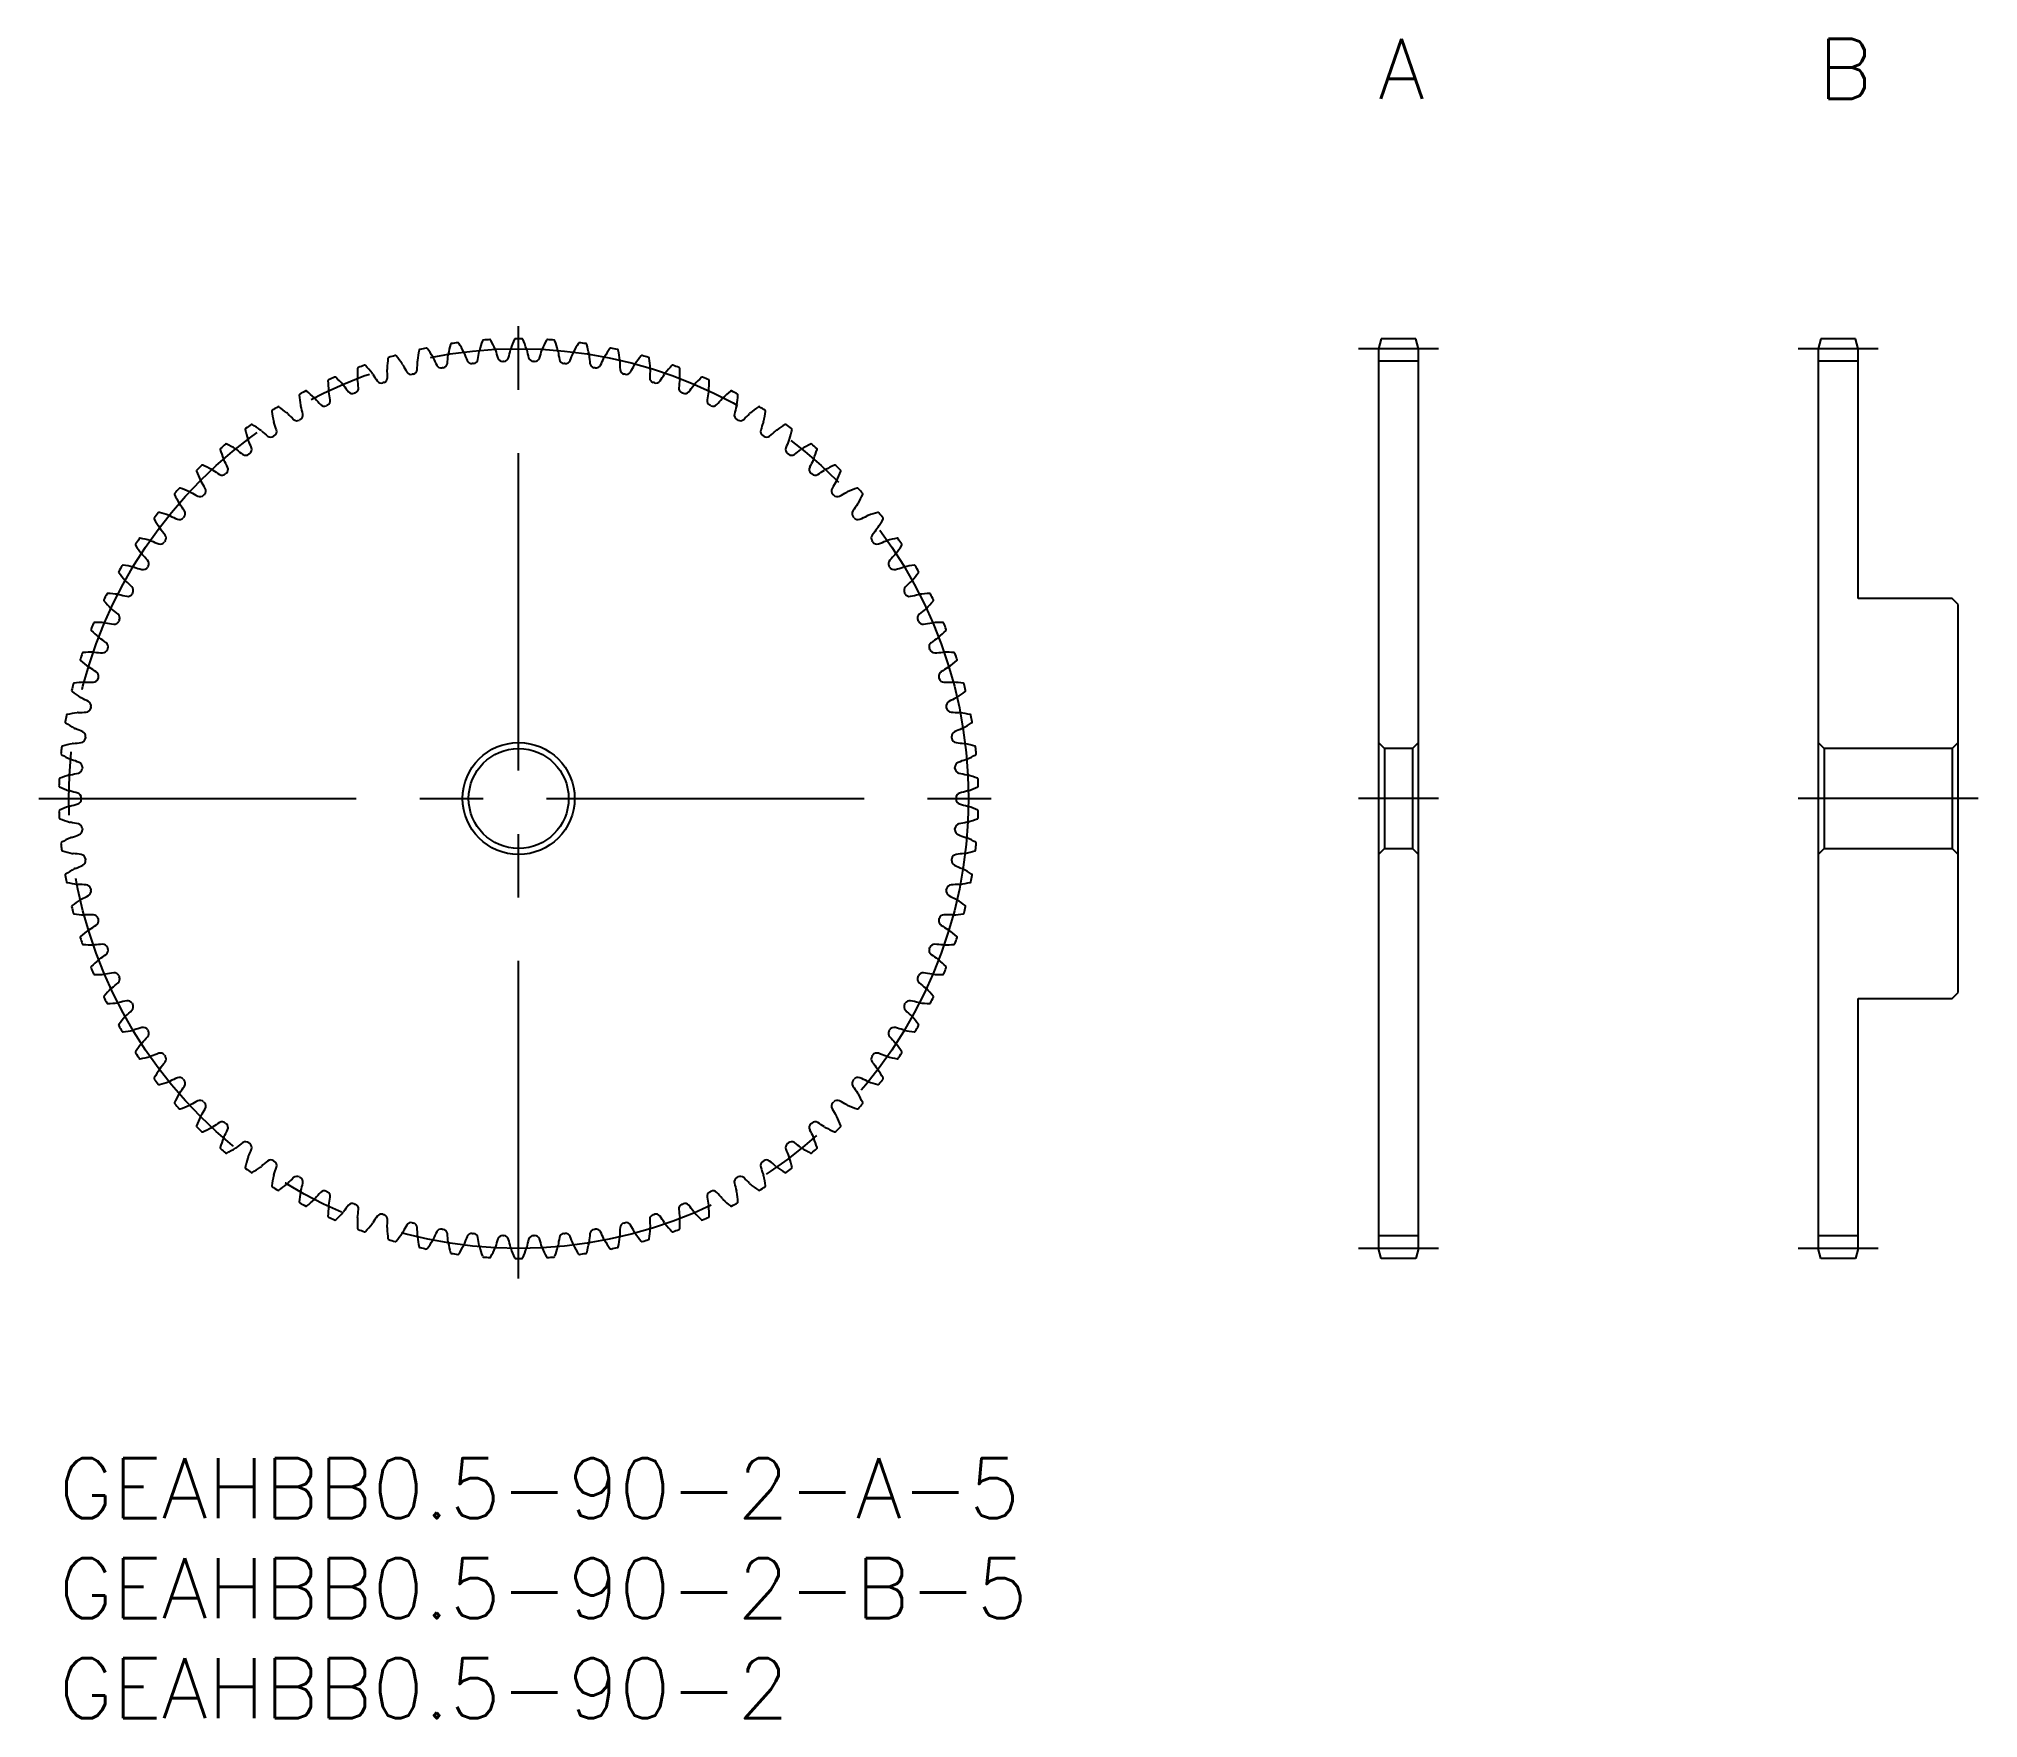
# Model space of a CAD drawing. Extents: x -1 to 96, y -13 to 71.
import ezdxf

# ---------------------------------------------------------------- set-up
doc = ezdxf.new("R2010")
doc.units = 0
doc.header["$LTSCALE"] = 0.5
doc.linetypes.add('CENTER', pattern=[50.8, 31.75, -6.35, 6.35, -6.35])
for name, color, linetype in [('MSM_CENTER', 1, 'CENTER'), ('MSM_CONTINUOUS', 7, 'CONTINUOUS'), ('MSM_PART_NUMBER', 7, 'CONTINUOUS')]:
    doc.layers.add(name, color=color, linetype=linetype)
doc.styles.get("Standard").update_dxf_attribs({"font": 'txt.shx', "height": 3, "bigfont": 'bigfont.shx'})

# ---------------------------------------------------------------- blocks, each defined once
blk = doc.blocks.new('*U2')
at = {"layer": 'MSM_PART_NUMBER'}
blk.add_text('GEAHBB0.5-90-2-A-5', height=3, dxfattribs=at).set_placement((0, -3))
blk = doc.blocks.new('*U3')
at = {"layer": 'MSM_PART_NUMBER'}
blk.add_text('GEAHBB0.5-90-2-B-5', height=3, dxfattribs=at).set_placement((0, -8))
blk = doc.blocks.new('*U4')
at = {"layer": 'MSM_PART_NUMBER'}
blk.add_text('GEAHBB0.5-90-2', height=3, dxfattribs=at).set_placement((0, -13))
blk = doc.blocks.new('*U5')
at = {"layer": 'MSM_PART_NUMBER'}
blk.add_text('A', height=3, dxfattribs=at).set_placement((66, 68))
blk = doc.blocks.new('*U6')
at = {"layer": 'MSM_PART_NUMBER'}
blk.add_text('B', height=3, dxfattribs=at).set_placement((88, 68))

msp = doc.modelspace()

# ---------------------------------------------------------------- linework, layer by layer
at = {"layer": 'MSM_CENTER'}
for p, q in [((23, 9), (23, 57)), ((69, 55.5), (65, 55.5)), ((91, 55.5), (87, 55.5)), ((-1, 33), (47, 33)), ((69, 33), (65, 33)), ((96, 33), (87, 33)), ((69, 10.5), (65, 10.5)), ((91, 10.5), (87, 10.5))]:
    msp.add_line(p, q, dxfattribs=at)
msp.add_circle((23, 33), 22.5, dxfattribs=at)
at = {"layer": 'MSM_CONTINUOUS'}
for p, q in [((66.134, 56), (66, 55.5)), ((66, 55.5), (66, 10.5)), ((67.866, 56), (66.134, 56)), ((68, 55.5), (67.866, 56)), ((68, 10.5), (68, 55.5)), ((88.134, 56), (88, 55.5)), ((88, 55.5), (88, 10.5)), ((89.866, 56), (88.134, 56)), ((90, 55.5), (89.866, 56)), ((90, 43), (90, 55.5)), ((68, 54.875), (66, 54.875)), ((90, 54.875), (88, 54.875)), ((94.7, 43), (90, 43)), ((95, 42.7), (94.7, 43)), ((95, 23.3), (95, 42.7)), ((66, 35.8), (66.3, 35.5)), ((66.3, 35.5), (66.3, 30.5)), ((67.7, 35.5), (66.3, 35.5)), ((67.7, 35.5), (68, 35.8)), ((67.7, 35.5), (67.7, 30.5)), ((88, 35.8), (88.3, 35.5)), ((88.3, 35.5), (88.3, 30.5)), ((94.7, 35.5), (88.3, 35.5)), ((94.7, 35.5), (95, 35.8)), ((94.7, 35.5), (94.7, 30.5)), ((66.3, 30.5), (66, 30.2)), ((66.3, 30.5), (67.7, 30.5)), ((68, 30.2), (67.7, 30.5)), ((88.3, 30.5), (88, 30.2)), ((88.3, 30.5), (94.7, 30.5)), ((95, 30.2), (94.7, 30.5)), ((94.7, 23), (95, 23.3)), ((90, 10.5), (90, 23)), ((90, 23), (94.7, 23)), ((68, 11.125), (66, 11.125)), ((90, 11.125), (88, 11.125)), ((66.134, 10), (66, 10.5)), ((67.866, 10), (66.134, 10)), ((68, 10.5), (67.866, 10)), ((88.134, 10), (88, 10.5)), ((89.866, 10), (88.134, 10)), ((90, 10.5), (89.866, 10))]:
    msp.add_line(p, q, dxfattribs=at)
for radius in [2.8, 2.5]:
    msp.add_circle((23, 33), radius, dxfattribs=at)
for centre, radius, start, end in [((25.383, 54.009), 7.5, 169.13661, 173), ((18.066, 55.413), 0.05, 102.41436, 169.13661), ((23, 33), 23, 101.58564, 102.41436), ((18.391, 55.482), 0.05, 34.86339, 101.58564), ((12.278, 51.224), 7.5, 31, 34.86339), ((26.842, 53.792), 7.5, 165.13661, 169), ((19.642, 55.703), 0.05, 98.41475, 165.13661), ((23, 33), 23, 97.58564, 98.41436), ((19.97, 55.749), 0.05, 30.86339, 97.58564), ((13.575, 51.927), 7.5, 27, 30.86339), ((19.888, 55.144), 0.415, 19.57639, 27.00042), ((14.166, 56.274), 6.923, 349.05104, 352.42402), ((21.44, 55.307), 0.415, 164.99958, 172.42361), ((28.283, 53.473), 7.5, 161.13661, 165), ((21.234, 55.882), 0.05, 94.41436, 161.13661), ((23, 33), 23, 93.58564, 94.41436), ((21.565, 55.905), 0.05, 26.86339, 93.58564), ((14.919, 52.539), 7.5, 23, 26.86339), ((21.44, 55.307), 0.415, 15.57639, 23.00042), ((28.509, 57.277), 6.923, 195.57598, 198.94896), ((15.811, 56.834), 6.923, 345.05104, 348.42402), ((23, 55.361), 0.415, 160.99958, 168.42361), ((29.699, 53.055), 7.5, 157.13661, 161), ((22.834, 55.949), 0.05, 90.41436, 157.13661), ((23, 33), 23, 89.58564, 90.41436), ((23.166, 55.949), 0.05, 22.86339, 89.58563), ((16.301, 53.055), 7.5, 19, 22.86339), ((23, 55.361), 0.415, 11.57639, 19.00042), ((30.189, 56.834), 6.923, 191.57598, 194.94896), ((17.491, 57.277), 6.923, 341.05104, 344.42402), ((24.56, 55.307), 0.415, 156.99958, 164.42361), ((31.081, 52.539), 7.5, 153.13661, 157), ((24.435, 55.905), 0.05, 86.41475, 153.13661), ((23, 33), 23, 85.58564, 86.41436), ((24.766, 55.882), 0.05, 18.86339, 85.58564), ((17.717, 53.473), 7.5, 15, 18.86339), ((24.56, 55.307), 0.415, 7.57639, 15.00042), ((31.834, 56.274), 6.923, 187.57598, 190.94896), ((26.112, 55.144), 0.415, 152.99958, 160.42361), ((32.425, 51.927), 7.5, 149.13661, 153), ((26.03, 55.749), 0.05, 82.41475, 149.13661), ((23, 33), 23, 81.58564, 82.41436), ((26.358, 55.703), 0.05, 14.86339, 81.58564), ((19.158, 53.792), 7.5, 11, 14.86339), ((33.722, 51.224), 7.5, 145.13661, 149), ((27.609, 55.482), 0.05, 78.41436, 145.13661), ((23, 33), 23, 77.58564, 78.41436), ((27.934, 55.413), 0.05, 10.86339, 77.58564), ((20.617, 54.009), 7.5, 7, 10.86339), ((22.436, 54.136), 7.5, 177.13661, 181), ((14.995, 54.509), 0.05, 110.41436, 177.13662), ((23, 33), 23, 109.58564, 110.41436), ((15.307, 54.622), 0.05, 42.86339, 109.58564), ((9.846, 49.554), 7.5, 39, 42.86339), ((16.836, 54.495), 0.415, 176.99958, 184.42361), ((23.911, 54.124), 7.5, 173.13661, 177), ((9.52, 53.929), 6.923, 1.05104, 4.42402), ((16.515, 55.015), 0.05, 106.41436, 173.13661), ((23, 33), 23, 105.58564, 106.41436), ((16.834, 55.106), 0.05, 38.86339, 105.58564), ((11.033, 50.432), 7.5, 35, 38.86339), ((16.836, 54.495), 0.415, 27.57639, 35.00042), ((23.341, 57.892), 6.923, 207.57598, 210.94896), ((17.618, 54.46), 0.25, 210.94896, 284.07843), ((17.677, 54.475), 0.25, 283.92156, 357.05104), ((11.013, 54.818), 6.923, 357.05104, 0.42402), ((18.351, 54.873), 0.415, 172.99958, 180.42361), ((18.351, 54.873), 0.415, 23.57639, 31.00042), ((25.077, 57.808), 6.923, 203.57598, 206.94896), ((19.128, 54.784), 0.25, 206.94896, 280.07843), ((23, 33), 21.875, 99.92157, 100.07843), ((19.188, 54.794), 0.25, 279.92156, 353.05104), ((12.564, 55.601), 6.923, 353.05104, 356.42402), ((19.888, 55.144), 0.415, 168.99958, 176.42361), ((26.802, 57.603), 6.923, 199.57598, 202.94896), ((20.657, 55.001), 0.25, 202.94896, 276.07843), ((23, 33), 21.875, 95.92157, 96.07843), ((20.717, 55.007), 0.25, 275.92157, 349.05107), ((22.198, 55.11), 0.25, 198.94895, 272.07843), ((23, 33), 21.875, 91.92157, 92.07843), ((22.258, 55.113), 0.25, 271.92157, 345.05104), ((23.742, 55.113), 0.25, 194.94896, 268.07843), ((23, 33), 21.875, 87.92157, 88.07843), ((23.802, 55.11), 0.25, 267.92163, 341.05104), ((25.283, 55.007), 0.25, 190.94896, 264.07834), ((23, 33), 21.875, 83.92157, 84.07843), ((25.343, 55.001), 0.25, 263.92163, 337.05104), ((19.198, 57.603), 6.923, 337.05104, 340.42402), ((26.112, 55.144), 0.415, 3.57639, 11.00042), ((33.436, 55.601), 6.923, 183.57598, 186.94896), ((26.812, 54.794), 0.25, 186.94896, 260.07843), ((23, 33), 21.875, 79.92157, 80.07843), ((26.872, 54.784), 0.25, 259.92163, 333.05104), ((20.923, 57.808), 6.923, 333.05104, 336.42402), ((27.649, 54.873), 0.415, 148.99958, 156.42361), ((27.649, 54.873), 0.415, 359.57639, 7.00042), ((34.987, 54.818), 6.923, 179.57598, 182.94896), ((28.323, 54.475), 0.25, 182.94896, 256.07843), ((28.382, 54.46), 0.25, 255.92163, 329.05104), ((22.659, 57.892), 6.923, 329.05104, 332.42402), ((29.164, 54.495), 0.415, 144.99958, 152.42361), ((34.967, 50.432), 7.5, 141.13661, 145), ((29.166, 55.106), 0.05, 74.41475, 141.13661), ((23, 33), 23, 73.58564, 74.41436), ((29.485, 55.015), 0.05, 6.86339, 73.58564), ((22.089, 54.124), 7.5, 3, 6.86339), ((36.48, 53.929), 6.923, 175.57598, 178.94896), ((29.164, 54.495), 0.415, 355.57639, 3.00042), ((36.154, 49.554), 7.5, 137.13661, 141), ((30.693, 54.622), 0.05, 70.41436, 137.13661), ((23, 33), 23, 69.58564, 70.41436), ((31.005, 54.509), 0.05, 2.86339, 69.58564), ((23.564, 54.136), 7.5, 359, 2.86339), ((23, 33), 23, 117.58564, 118.41436), ((12.372, 53.341), 0.05, 50.86339, 117.58564), ((7.67, 47.562), 7.5, 47, 50.86339), ((13.514, 53.898), 0.05, 114.41436, 181.13661), ((20.963, 54.046), 7.5, 181.13661, 185), ((13.905, 53.428), 0.415, 184.99958, 192.42361), ((23, 33), 23, 113.58564, 114.41436), ((13.817, 54.033), 0.05, 46.86339, 113.58564), ((8.723, 48.596), 7.5, 43, 46.86339), ((13.905, 53.428), 0.415, 35.57639, 43.00042), ((19.873, 57.697), 6.923, 215.57598, 218.94896), ((14.74, 53.525), 0.25, 291.92156, 5.05104), ((15.352, 54.013), 0.415, 180.99958, 188.42361), ((8.093, 52.938), 6.923, 5.05104, 8.42402), ((15.352, 54.013), 0.415, 31.57639, 39.00042), ((21.604, 57.855), 6.923, 211.57598, 214.94896), ((16.134, 54.033), 0.25, 214.94895, 288.07843), ((23, 33), 21.875, 107.92157, 108.07843), ((16.192, 54.051), 0.25, 287.92156, 1.05104), ((23, 33), 21.875, 103.92157, 104.07843), ((23, 33), 21.875, 75.92157, 76.07843), ((29.808, 54.051), 0.25, 178.94896, 252.07843), ((23, 33), 21.875, 71.92157, 72.07843), ((29.866, 54.033), 0.25, 251.92163, 325.05104), ((24.396, 57.855), 6.923, 325.05104, 328.42402), ((30.648, 54.013), 0.415, 140.99958, 148.42361), ((31.26, 53.525), 0.25, 174.94896, 248.07843), ((37.907, 52.938), 6.923, 171.57598, 174.94896), ((30.648, 54.013), 0.415, 351.57639, 359.00042), ((26.127, 57.697), 6.923, 321.05104, 324.42402), ((32.095, 53.428), 0.415, 136.99958, 144.42361), ((37.277, 48.596), 7.5, 133.13661, 137), ((32.183, 54.033), 0.05, 66.41436, 133.13661), ((23, 33), 23, 65.58564, 66.41436), ((32.095, 53.428), 0.415, 347.57639, 355.00042), ((32.486, 53.898), 0.05, 358.86339, 65.58564), ((25.037, 54.046), 7.5, 355, 358.86339), ((38.33, 47.562), 7.5, 129.13661, 133), ((33.628, 53.341), 0.05, 62.41436, 129.13661), ((23, 33), 23, 61.58564, 62.41436), ((10.698, 52.374), 0.05, 122.41436, 189.13661), ((23, 33), 23, 121.58564, 122.41436), ((10.979, 52.55), 0.05, 54.86339, 121.58564), ((6.692, 46.458), 7.5, 51, 54.86339), ((12.079, 53.185), 0.05, 118.41436, 185.13661), ((19.499, 53.852), 7.5, 185.13661, 189), ((12.502, 52.744), 0.415, 188.99958, 196.42361), ((5.463, 50.669), 6.923, 13.05104, 16.42402), ((12.502, 52.744), 0.415, 39.57639, 47.00042), ((18.158, 57.419), 6.923, 219.57598, 222.94896), ((13.274, 52.873), 0.25, 222.94896, 296.07843), ((23, 33), 21.875, 115.92157, 116.07843), ((13.328, 52.899), 0.25, 295.92159, 9.05104), ((6.738, 51.849), 6.923, 9.05104, 12.42402), ((14.684, 53.503), 0.25, 218.94896, 292.07843), ((23, 33), 21.875, 111.92157, 112.07843), ((23, 33), 21.875, 67.92157, 68.07843), ((31.316, 53.503), 0.25, 247.92163, 321.05104), ((32.672, 52.899), 0.25, 170.94896, 244.07843), ((39.262, 51.849), 6.923, 167.57598, 170.94896), ((23, 33), 21.875, 63.92157, 64.07843), ((32.726, 52.873), 0.25, 243.92162, 317.05104), ((27.842, 57.419), 6.923, 317.05104, 320.42402), ((33.498, 52.744), 0.415, 132.99958, 140.42361), ((40.537, 50.669), 6.923, 163.57598, 166.94896), ((33.498, 52.744), 0.415, 343.57639, 351.00042), ((26.501, 53.852), 7.5, 351, 354.86339), ((33.921, 53.185), 0.05, 354.86339, 61.58564), ((39.308, 46.458), 7.5, 125.13661, 129), ((35.021, 52.55), 0.05, 58.41436, 125.13661), ((23, 33), 23, 57.58564, 58.41436), ((35.302, 52.374), 0.05, 350.86339, 57.58564), ((9.376, 51.469), 0.05, 126.41436, 193.13661), ((16.631, 53.162), 7.5, 193.13661, 197), ((23, 33), 23, 125.58564, 126.41436), ((9.645, 51.664), 0.05, 58.86339, 125.58564), ((5.793, 45.287), 7.5, 55, 58.86339), ((9.856, 51.091), 0.415, 47.57639, 55.00042), ((18.053, 53.557), 7.5, 189.13661, 193), ((11.15, 51.964), 0.415, 192.99958, 200.42361), ((4.273, 49.403), 6.923, 17.05104, 20.42402), ((10.653, 51.359), 0.25, 303.92155, 17.05104), ((11.15, 51.964), 0.415, 43.57639, 51.00042), ((16.467, 57.022), 6.923, 223.57598, 226.94896), ((11.911, 52.146), 0.25, 226.94896, 300.07843), ((23, 33), 21.875, 119.92157, 120.07843), ((11.964, 52.176), 0.25, 299.92158, 13.05104), ((34.036, 52.176), 0.25, 166.94896, 240.07843), ((23, 33), 21.875, 59.92157, 60.07843), ((34.089, 52.146), 0.25, 239.92162, 313.05104), ((29.533, 57.022), 6.923, 313.05104, 316.42402), ((34.85, 51.964), 0.415, 128.99958, 136.42361), ((35.347, 51.359), 0.25, 162.94896, 236.07843), ((41.727, 49.403), 6.923, 159.57598, 162.94896), ((34.85, 51.964), 0.415, 339.57639, 347.00042), ((27.947, 53.557), 7.5, 347, 350.86339), ((36.144, 51.091), 0.415, 124.99958, 132.42361), ((40.207, 45.287), 7.5, 121.13661, 125), ((36.355, 51.664), 0.05, 54.41436, 121.13661), ((23, 33), 23, 53.58564, 54.41436), ((29.369, 53.162), 7.5, 343, 346.86339), ((36.624, 51.469), 0.05, 346.86339, 53.58564), ((8.121, 50.474), 0.05, 130.41397, 197.13661), ((15.241, 52.669), 7.5, 197.13661, 201), ((23, 33), 23, 129.58564, 130.41436), ((8.376, 50.687), 0.05, 62.86339, 129.58564), ((4.978, 44.057), 7.5, 59, 62.86339), ((8.626, 50.13), 0.415, 51.57639, 59.00042), ((13.187, 55.879), 6.923, 231.57598, 234.94896), ((9.856, 51.091), 0.415, 196.99958, 204.42361), ((3.175, 48.056), 6.923, 21.05104, 24.42402), ((9.402, 50.453), 0.25, 307.92155, 21.05104), ((14.807, 56.508), 6.923, 227.57598, 230.94896), ((10.603, 51.326), 0.25, 230.94896, 304.07843), ((23, 33), 21.875, 123.92157, 124.07843), ((23, 33), 21.875, 55.92157, 56.07843), ((35.397, 51.326), 0.25, 235.92162, 309.05104), ((31.193, 56.508), 6.923, 309.05104, 312.42402), ((36.598, 50.453), 0.25, 158.94896, 232.07843), ((42.825, 48.056), 6.923, 155.57598, 158.94896), ((36.144, 51.091), 0.415, 335.57639, 343.00042), ((32.813, 55.879), 6.923, 305.05104, 308.42402), ((37.374, 50.13), 0.415, 120.99958, 128.42361), ((41.022, 44.057), 7.5, 117.13661, 121), ((37.624, 50.687), 0.05, 50.41436, 117.13661), ((23, 33), 23, 49.58564, 50.41436), ((30.759, 52.669), 7.5, 339, 342.86339), ((37.879, 50.474), 0.05, 342.86339, 49.58564), ((23, 33), 23, 133.58564, 134.41436), ((7.177, 49.624), 0.05, 66.86339, 133.58564), ((4.25, 42.773), 7.5, 63, 66.86339), ((8.626, 50.13), 0.415, 200.99958, 208.42361), ((2.173, 46.637), 6.923, 25.05104, 28.42402), ((8.218, 49.462), 0.25, 311.92159, 25.05104), ((9.355, 50.416), 0.25, 234.94896, 308.07843), ((23, 33), 21.875, 127.92157, 128.07843), ((23, 33), 21.875, 51.92157, 52.07843), ((36.645, 50.416), 0.25, 231.92162, 305.05104), ((37.782, 49.462), 0.25, 154.94896, 228.07843), ((43.827, 46.637), 6.923, 151.57598, 154.94896), ((37.374, 50.13), 0.415, 331.57639, 339.00042), ((41.75, 42.773), 7.5, 113.13661, 117), ((38.823, 49.624), 0.05, 46.41475, 113.13661), ((23, 33), 23, 45.58564, 46.41436), ((23, 33), 23, 137.58564, 138.41436), ((6.056, 48.479), 0.05, 70.86339, 137.58564), ((3.614, 41.441), 7.5, 67, 70.86339), ((6.939, 49.393), 0.05, 134.41397, 201.13661), ((13.887, 52.08), 7.5, 201.13661, 205), ((7.466, 49.085), 0.415, 204.99958, 212.42361), ((1.272, 45.151), 6.923, 29.05104, 32.42402), ((7.106, 48.391), 0.25, 315.92159, 29.05107), ((7.466, 49.085), 0.415, 55.57639, 63.00042), ((11.615, 55.139), 6.923, 235.57598, 238.94896), ((8.173, 49.422), 0.25, 238.94896, 312.07843), ((23, 33), 21.875, 131.92157, 132.07843), ((23, 33), 21.875, 47.92157, 48.07843), ((37.827, 49.422), 0.25, 227.92162, 301.05104), ((34.385, 55.139), 6.923, 301.05104, 304.42402), ((38.534, 49.085), 0.415, 116.99958, 124.42361), ((38.894, 48.391), 0.25, 150.94896, 224.07843), ((44.728, 45.151), 6.923, 147.57598, 150.94896), ((38.534, 49.085), 0.415, 327.57639, 335.00042), ((32.113, 52.08), 7.5, 335, 338.86339), ((39.061, 49.393), 0.05, 338.86339, 45.58564), ((42.386, 41.441), 7.5, 109.13661, 113), ((39.944, 48.479), 0.05, 42.41475, 109.13661), ((23, 33), 23, 41.58564, 42.41436), ((5.834, 48.233), 0.05, 138.41475, 205.13661), ((12.579, 51.397), 7.5, 205.13661, 209), ((6.382, 47.963), 0.415, 208.99958, 216.42361), ((0.477, 43.605), 6.923, 33.05104, 36.42402), ((6.382, 47.963), 0.415, 59.57639, 67.00042), ((10.098, 54.291), 6.923, 239.57598, 242.94896), ((7.064, 48.348), 0.25, 242.94897, 316.07843), ((23, 33), 21.875, 135.92157, 136.07843), ((23, 33), 21.875, 43.92157, 44.07843), ((38.936, 48.348), 0.25, 223.92162, 297.05104), ((35.902, 54.291), 6.923, 297.05104, 300.42402), ((39.618, 47.963), 0.415, 112.99958, 120.42361), ((45.523, 43.605), 6.923, 143.57598, 146.94896), ((39.618, 47.963), 0.415, 323.57639, 331.00042), ((33.421, 51.397), 7.5, 331, 334.86339), ((40.166, 48.233), 0.05, 334.86339, 41.58564), ((4.813, 46.998), 0.05, 142.41436, 209.13661), ((11.321, 50.626), 7.5, 209.13661, 213), ((23, 33), 23, 141.58564, 142.41436), ((5.018, 47.26), 0.05, 74.86339, 141.58564), ((3.072, 40.068), 7.5, 71, 74.86339), ((5.379, 46.767), 0.415, 63.57639, 71.00042), ((8.645, 53.339), 6.923, 243.57598, 246.94896), ((6.032, 47.198), 0.25, 246.94896, 320.07843), ((23, 33), 21.875, 139.92157, 140.07843), ((6.071, 47.245), 0.25, 319.92159, 33.05104), ((39.929, 47.245), 0.25, 146.94896, 220.07843), ((23, 33), 21.875, 39.92157, 40.07843), ((39.968, 47.198), 0.25, 219.92162, 293.05104), ((37.355, 53.339), 6.923, 293.05104, 296.42402), ((40.621, 46.767), 0.415, 108.99958, 116.42361), ((42.928, 40.068), 7.5, 105.13661, 109), ((40.982, 47.26), 0.05, 38.41436, 105.13661), ((34.679, 50.626), 7.5, 327, 330.86339), ((23, 33), 23, 37.58564, 38.41436), ((41.187, 46.998), 0.05, 330.86339, 37.58564), ((3.881, 45.696), 0.05, 146.41436, 213.13661), ((10.12, 49.768), 7.5, 213.13661, 217), ((23, 33), 23, 145.58564, 146.41436), ((4.067, 45.971), 0.05, 78.86339, 145.58564), ((2.628, 38.661), 7.5, 75, 78.86339), ((4.462, 45.504), 0.415, 67.57639, 75.00042), ((7.261, 52.288), 6.923, 247.57598, 250.94896), ((5.083, 45.98), 0.25, 250.94896, 324.07843), ((5.379, 46.767), 0.415, 212.99958, 220.42361), ((-0.207, 42.009), 6.923, 37.05104, 40.42402), ((23, 33), 21.875, 143.92157, 144.07843), ((5.118, 46.029), 0.25, 323.92159, 37.05104), ((40.882, 46.029), 0.25, 142.94896, 216.07843), ((23, 33), 21.875, 35.92157, 36.07843), ((46.207, 42.009), 6.923, 139.57598, 142.94896), ((40.917, 45.98), 0.25, 215.92162, 289.05104), ((40.621, 46.767), 0.415, 319.57639, 327.00042), ((38.739, 52.288), 6.923, 289.05104, 292.42402), ((41.538, 45.504), 0.415, 104.99958, 112.42361), ((43.372, 38.661), 7.5, 101.13661, 105), ((35.88, 49.768), 7.5, 323, 326.86339), ((41.933, 45.971), 0.05, 34.41475, 101.13661), ((23, 33), 23, 33.58564, 34.41436), ((42.119, 45.696), 0.05, 326.86339, 33.58564), ((23, 33), 23, 149.58564, 150.41436), ((3.208, 44.618), 0.05, 82.86339, 149.58564), ((2.283, 37.226), 7.5, 79, 82.86339), ((4.462, 45.504), 0.415, 216.99958, 224.42361), ((-0.779, 40.368), 6.923, 41.05104, 44.42402), ((4.253, 44.75), 0.25, 327.92159, 41.05104), ((41.747, 44.75), 0.25, 138.94896, 212.07843), ((46.779, 40.368), 6.923, 135.57598, 138.94896), ((41.538, 45.504), 0.415, 315.57639, 323.00042), ((43.717, 37.226), 7.5, 97.13661, 101), ((42.792, 44.618), 0.05, 30.41475, 97.13661), ((23, 33), 23, 29.58564, 30.41436), ((3.042, 44.331), 0.05, 150.41436, 217.13661), ((8.981, 48.829), 7.5, 217.13661, 221), ((3.634, 44.181), 0.415, 220.99958, 228.42361), ((-1.235, 38.691), 6.923, 45.05104, 48.42402), ((3.634, 44.181), 0.415, 71.57639, 79.00042), ((5.954, 51.143), 6.923, 251.57598, 254.94896), ((4.221, 44.699), 0.25, 254.94896, 328.07843), ((23, 33), 21.875, 147.92157, 148.07843), ((23, 33), 21.875, 31.92157, 32.07843), ((41.779, 44.699), 0.25, 211.92162, 285.05104), ((40.046, 51.143), 6.923, 285.05104, 288.42402), ((42.366, 44.181), 0.415, 100.99958, 108.42361), ((47.235, 38.691), 6.923, 131.57598, 134.94896), ((42.366, 44.181), 0.415, 311.57639, 319.00042), ((37.019, 48.829), 7.5, 319, 322.86339), ((42.958, 44.331), 0.05, 322.86339, 29.58564), ((2.3, 42.911), 0.05, 154.41436, 221.13661), ((23, 33), 23, 153.58564, 154.41436), ((7.911, 47.812), 7.5, 221.13661, 225), ((2.446, 43.21), 0.05, 86.86339, 153.58564), ((2.038, 35.771), 7.5, 83, 86.86339), ((2.902, 42.803), 0.415, 75.57639, 83.00042), ((4.73, 49.91), 6.923, 255.57598, 258.94896), ((3.451, 43.36), 0.25, 258.94896, 332.07843), ((3.479, 43.414), 0.25, 331.92159, 45.05104), ((23, 33), 21.875, 151.92157, 152.07843), ((42.521, 43.414), 0.25, 134.94896, 208.07843), ((23, 33), 21.875, 27.92157, 28.07843), ((42.549, 43.36), 0.25, 207.92162, 281.05104), ((41.27, 49.91), 6.923, 281.05104, 284.42402), ((43.098, 42.803), 0.415, 96.99958, 104.42361), ((43.962, 35.771), 7.5, 93.13661, 97), ((38.089, 47.812), 7.5, 315, 318.86339), ((43.554, 43.21), 0.05, 26.41436, 93.13661), ((23, 33), 23, 25.58564, 26.41436), ((43.7, 42.911), 0.05, 318.86339, 25.58564), ((23, 33), 23, 157.58564, 158.41436), ((1.784, 41.751), 0.05, 90.86339, 157.58564), ((1.896, 34.302), 7.5, 87, 90.86339), ((2.267, 41.377), 0.415, 79.57639, 87.00042), ((3.595, 48.594), 6.923, 259.57598, 262.94896), ((2.902, 42.803), 0.415, 224.99958, 232.42361), ((-1.573, 36.987), 6.923, 49.05104, 52.42402), ((2.776, 41.971), 0.25, 262.94896, 336.07843), ((2.8, 42.027), 0.25, 335.92159, 49.05104), ((23, 33), 21.875, 155.92157, 156.07843), ((43.2, 42.027), 0.25, 130.94896, 204.07843), ((23, 33), 21.875, 23.92157, 24.07843), ((43.224, 41.971), 0.25, 203.92162, 277.05104), ((47.573, 36.987), 6.923, 127.57598, 130.94896), ((42.405, 48.594), 6.923, 277.05104, 280.42402), ((43.098, 42.803), 0.415, 307.57639, 315.00042), ((43.733, 41.377), 0.415, 92.99958, 100.42361), ((44.104, 34.302), 7.5, 89.13661, 93), ((44.216, 41.751), 0.05, 22.41436, 89.13661), ((23, 33), 23, 21.58564, 22.41436), ((1.66, 41.443), 0.05, 158.41436, 225.13661), ((6.915, 46.724), 7.5, 225.13661, 229), ((2.267, 41.377), 0.415, 228.99958, 236.42361), ((-1.792, 35.263), 6.923, 53.05104, 56.42402), ((2.22, 40.596), 0.25, 339.9216, 53.05104), ((43.78, 40.596), 0.25, 126.94896, 200.07843), ((47.792, 35.263), 6.923, 123.57598, 126.94896), ((43.733, 41.377), 0.415, 303.57639, 311.00042), ((39.085, 46.724), 7.5, 311, 314.86339), ((44.34, 41.443), 0.05, 314.86339, 21.58564), ((1.123, 39.934), 0.05, 162.41475, 229.13661), ((23, 33), 23, 161.58564, 162.41436), ((5.997, 45.568), 7.5, 229.13661, 233), ((1.225, 40.25), 0.05, 94.86339, 161.58564), ((1.857, 32.826), 7.5, 91, 94.86339), ((1.733, 39.91), 0.415, 83.57639, 91.00042), ((2.554, 47.202), 6.923, 263.57598, 266.94896), ((2.199, 40.539), 0.25, 266.94896, 340.07843), ((23, 33), 21.875, 159.92157, 160.07843), ((23, 33), 21.875, 19.92157, 20.07843), ((43.801, 40.539), 0.25, 199.92162, 273.05104), ((43.446, 47.202), 6.923, 273.05104, 276.42402), ((44.267, 39.91), 0.415, 88.99958, 96.42361), ((44.143, 32.826), 7.5, 85.13661, 89), ((40.003, 45.568), 7.5, 307, 310.86339), ((44.775, 40.25), 0.05, 18.41436, 85.13661), ((23, 33), 23, 17.58564, 18.41436), ((44.877, 39.934), 0.05, 310.86339, 17.58564), ((1.92, 31.352), 7.5, 95, 98.86339), ((1.303, 38.41), 0.415, 87.57639, 95.00042), ((1.613, 45.742), 6.923, 267.57598, 270.94896), ((1.733, 39.91), 0.415, 232.99958, 240.42361), ((-1.889, 33.528), 6.923, 57.05104, 60.42402), ((1.724, 39.069), 0.25, 270.94896, 344.07843), ((1.74, 39.128), 0.25, 343.9216, 57.05107), ((23, 33), 21.875, 163.92157, 164.07843), ((44.26, 39.128), 0.25, 122.94896, 196.07843), ((23, 33), 21.875, 15.92157, 16.07843), ((44.276, 39.069), 0.25, 195.92162, 269.05104), ((47.889, 33.528), 6.923, 119.57598, 122.94896), ((44.387, 45.742), 6.923, 269.05104, 272.42402), ((44.267, 39.91), 0.415, 299.57639, 307.00042), ((44.697, 38.41), 0.415, 84.99958, 92.42361), ((44.08, 31.352), 7.5, 81.13661, 85), ((0.692, 38.391), 0.05, 166.41436, 233.13661), ((23, 33), 23, 165.58564, 166.41436), ((5.161, 44.351), 7.5, 233.13661, 237), ((0.772, 38.713), 0.05, 98.86339, 165.58564), ((1.303, 38.41), 0.415, 236.99958, 244.42361), ((-1.865, 31.79), 6.923, 61.05104, 64.42402), ((1.365, 37.63), 0.25, 347.9216, 61.05104), ((44.635, 37.63), 0.25, 118.94896, 192.07843), ((47.865, 31.79), 6.923, 115.57598, 118.94896), ((44.697, 38.41), 0.415, 295.57639, 303.00042), ((40.839, 44.351), 7.5, 303, 306.86339), ((45.228, 38.713), 0.05, 14.41436, 81.13661), ((23, 33), 23, 13.58564, 14.41436), ((45.308, 38.391), 0.05, 306.86339, 13.58564), ((23, 33), 23, 169.58564, 170.41436), ((0.428, 37.149), 0.05, 102.86339, 169.58564), ((2.087, 29.886), 7.5, 99, 102.86339), ((0.978, 36.883), 0.415, 91.57639, 99.00042), ((0.777, 44.219), 6.923, 271.57598, 274.94896), ((1.352, 37.57), 0.25, 274.94896, 348.07843), ((23, 33), 21.875, 167.92157, 168.07843), ((23, 33), 21.875, 11.92157, 12.07843), ((44.648, 37.57), 0.25, 191.92162, 265.05104), ((45.223, 44.219), 6.923, 265.05104, 268.42402), ((45.022, 36.883), 0.415, 80.99958, 88.42361), ((43.913, 29.886), 7.5, 77.13661, 81), ((45.572, 37.149), 0.05, 10.41436, 77.13661), ((23, 33), 23, 9.58564, 10.41436), ((0.37, 36.822), 0.05, 170.41436, 237.13661), ((4.413, 43.079), 7.5, 237.13661, 241), ((0.978, 36.883), 0.415, 240.99958, 248.42361), ((-1.72, 30.059), 6.923, 65.05104, 68.42402), ((1.086, 36.049), 0.25, 278.94896, 352.07843), ((1.095, 36.109), 0.25, 351.9216, 65.05107), ((23, 33), 21.875, 171.92157, 172.07843), ((44.905, 36.109), 0.25, 114.94896, 188.07843), ((23, 33), 21.875, 7.92157, 8.07843), ((44.914, 36.049), 0.25, 187.92162, 261.05104), ((47.72, 30.059), 6.923, 111.57598, 114.94896), ((45.022, 36.883), 0.415, 291.57639, 299.00042), ((41.587, 43.079), 7.5, 299, 302.86339), ((45.63, 36.822), 0.05, 302.86339, 9.58564), ((23, 33), 23, 173.58564, 174.41436), ((0.159, 35.234), 0.05, 174.41436, 241.13661), ((3.755, 41.758), 7.5, 241.13661, 245), ((0.194, 35.564), 0.05, 106.86339, 173.58564), ((2.355, 28.434), 7.5, 103, 106.86339), ((0.761, 35.337), 0.415, 244.99958, 252.42361), ((-1.455, 28.342), 6.923, 69.05104, 72.42402), ((0.761, 35.337), 0.415, 95.57639, 103.00042), ((0.048, 42.641), 6.923, 275.57598, 278.94896), ((45.952, 42.641), 6.923, 261.05104, 264.42402), ((47.455, 28.342), 6.923, 107.57598, 110.94896), ((45.239, 35.337), 0.415, 76.99958, 84.42361), ((43.645, 28.434), 7.5, 73.13661, 77), ((45.239, 35.337), 0.415, 287.57639, 295.00042), ((42.245, 41.758), 7.5, 295, 298.86339), ((45.806, 35.564), 0.05, 6.41436, 73.13661), ((23, 33), 23, 5.58564, 6.41436), ((45.841, 35.234), 0.05, 298.86339, 5.58564), ((23, 33), 23, 177.58564, 178.41436), ((0.07, 33.967), 0.05, 110.86339, 177.58564), ((2.724, 27.005), 7.5, 107, 110.86339), ((0.652, 33.78), 0.415, 99.57639, 107.00042), ((-0.569, 41.017), 6.923, 279.57598, 282.94896), ((0.927, 34.513), 0.25, 282.94896, 356.07843), ((0.931, 34.574), 0.25, 355.9216, 69.05107), ((23, 33), 21.875, 175.92157, 176.07843), ((45.069, 34.574), 0.25, 110.94896, 184.07843), ((23, 33), 21.875, 3.92157, 4.07843), ((45.073, 34.513), 0.25, 183.92162, 257.05104), ((46.569, 41.017), 6.923, 257.05104, 260.42402), ((45.348, 33.78), 0.415, 72.99958, 80.42361), ((43.276, 27.005), 7.5, 69.13661, 73), ((45.93, 33.967), 0.05, 2.41436, 69.13661), ((23, 33), 23, 1.58564, 2.41436), ((0.059, 33.635), 0.05, 178.41436, 245.13661), ((3.191, 40.395), 7.5, 245.13661, 249), ((0.652, 33.78), 0.415, 248.99958, 256.42361), ((-1.07, 26.647), 6.923, 73.05104, 76.42402), ((0.875, 33.03), 0.25, 359.9216, 73.05104), ((23, 33), 21.875, 179.92157, 180.07843), ((45.125, 33.03), 0.25, 106.94896, 180.07843), ((23, 33), 21.875, 359.92157, 0.07843), ((47.07, 26.647), 6.923, 103.57598, 106.94896), ((45.348, 33.78), 0.415, 283.57639, 291.00042), ((42.809, 40.395), 7.5, 291, 294.86339), ((45.941, 33.635), 0.05, 294.86339, 1.58564), ((0.059, 32.365), 0.05, 114.86339, 181.58564), ((23, 33), 23, 181.58564, 182.41436), ((0.07, 32.033), 0.05, 182.41436, 249.13661), ((3.191, 25.605), 7.5, 111, 114.86339), ((0.652, 32.22), 0.415, 103.57639, 111.00042), ((-1.07, 39.353), 6.923, 283.57598, 286.94896), ((0.875, 32.97), 0.25, 286.94896, 0.07843), ((45.125, 32.97), 0.25, 179.92162, 253.05104), ((47.07, 39.353), 6.923, 253.05104, 256.42402), ((45.348, 32.22), 0.415, 68.99958, 76.42361), ((42.809, 25.605), 7.5, 65.13661, 69), ((45.93, 32.033), 0.05, 290.86339, 357.58564), ((45.941, 32.365), 0.05, 358.41436, 65.13661), ((23, 33), 23, 357.58564, 358.41436), ((2.724, 38.995), 7.5, 249.13661, 253), ((0.652, 32.22), 0.415, 252.99958, 260.42361), ((-0.569, 24.983), 6.923, 77.05104, 80.42402), ((0.761, 30.663), 0.415, 107.57639, 115.00042), ((-1.455, 37.658), 6.923, 287.57598, 290.94896), ((0.927, 31.487), 0.25, 3.9216, 77.05104), ((0.931, 31.426), 0.25, 290.94896, 4.07843), ((23, 33), 21.875, 183.92157, 184.07843), ((45.069, 31.426), 0.25, 175.92162, 249.05104), ((23, 33), 21.875, 355.92157, 356.07843), ((45.073, 31.487), 0.25, 102.94896, 176.07843), ((47.455, 37.658), 6.923, 249.05104, 252.42402), ((46.569, 24.983), 6.923, 99.57598, 102.94896), ((45.239, 30.663), 0.415, 64.99958, 72.42361), ((45.348, 32.22), 0.415, 279.57639, 287.00042), ((43.276, 38.995), 7.5, 287, 290.86339), ((0.159, 30.766), 0.05, 118.86339, 185.58564), ((23, 33), 23, 185.58564, 186.41436), ((3.755, 24.242), 7.5, 115, 118.86339), ((0.194, 30.436), 0.05, 186.41436, 253.13661), ((2.355, 37.566), 7.5, 253.13661, 257), ((0.761, 30.663), 0.415, 256.99958, 264.42361), ((0.048, 23.359), 6.923, 81.05104, 84.42402), ((1.086, 29.951), 0.25, 7.9216, 81.05104), ((44.914, 29.951), 0.25, 98.94896, 172.07843), ((45.952, 23.359), 6.923, 95.57598, 98.94896), ((45.239, 30.663), 0.415, 275.57639, 283.00042), ((43.645, 37.566), 7.5, 283, 286.86339), ((42.245, 24.242), 7.5, 61.13661, 65), ((45.806, 30.436), 0.05, 286.86339, 353.58564), ((23, 33), 23, 353.58564, 354.41436), ((45.841, 30.766), 0.05, 354.41436, 61.13661), ((0.37, 29.178), 0.05, 122.86339, 189.58564), ((23, 33), 23, 189.58564, 190.41436), ((4.413, 22.921), 7.5, 119, 122.86339), ((0.978, 29.117), 0.415, 111.57639, 119.00042), ((-1.72, 35.941), 6.923, 291.57598, 294.94896), ((1.095, 29.891), 0.25, 294.94896, 8.07843), ((23, 33), 21.875, 187.92157, 188.07843), ((44.905, 29.891), 0.25, 171.92162, 245.05104), ((23, 33), 21.875, 351.92157, 352.07843), ((47.72, 35.941), 6.923, 245.05104, 248.42402), ((45.022, 29.117), 0.415, 60.99958, 68.42361), ((41.587, 22.921), 7.5, 57.13661, 61), ((23, 33), 23, 349.58564, 350.41436), ((45.63, 29.178), 0.05, 350.41436, 57.13661), ((0.428, 28.851), 0.05, 190.41475, 257.13661), ((2.087, 36.114), 7.5, 257.13661, 261), ((0.978, 29.117), 0.415, 260.99958, 268.42361), ((0.777, 21.781), 6.923, 85.05104, 88.42402), ((-1.865, 34.21), 6.923, 295.57598, 298.94896), ((1.352, 28.43), 0.25, 11.9216, 85.05104), ((1.365, 28.37), 0.25, 298.94896, 12.07843), ((23, 33), 21.875, 191.92157, 192.07843), ((44.635, 28.37), 0.25, 167.92162, 241.05104), ((23, 33), 21.875, 347.92157, 348.07843), ((44.648, 28.43), 0.25, 94.94896, 168.07843), ((47.865, 34.21), 6.923, 241.05104, 244.42402), ((45.223, 21.781), 6.923, 91.57598, 94.94896), ((45.022, 29.117), 0.415, 271.57639, 279.00042), ((43.913, 36.114), 7.5, 279, 282.86339), ((45.572, 28.851), 0.05, 282.86339, 349.58564), ((0.692, 27.609), 0.05, 126.86339, 193.58564), ((23, 33), 23, 193.58564, 194.41436), ((5.161, 21.649), 7.5, 123, 126.86339), ((0.772, 27.287), 0.05, 194.41475, 261.13661), ((1.92, 34.648), 7.5, 261.13661, 265), ((1.303, 27.59), 0.415, 115.57639, 123.00042), ((1.303, 27.59), 0.415, 264.99958, 272.42361), ((1.613, 20.258), 6.923, 89.05104, 92.42402), ((1.724, 26.931), 0.25, 15.9216, 89.05104), ((44.276, 26.931), 0.25, 90.94896, 164.07843), ((44.387, 20.258), 6.923, 87.57598, 90.94896), ((44.697, 27.59), 0.415, 267.57639, 275.00042), ((44.08, 34.648), 7.5, 275, 278.86339), ((44.697, 27.59), 0.415, 56.99958, 64.42361), ((40.839, 21.649), 7.5, 53.13661, 57), ((45.228, 27.287), 0.05, 278.86339, 345.58564), ((23, 33), 23, 345.58564, 346.41436), ((45.308, 27.609), 0.05, 346.41436, 53.13661), ((5.997, 20.432), 7.5, 127, 130.86339), ((1.733, 26.09), 0.415, 119.57639, 127.00042), ((-1.889, 32.472), 6.923, 299.57598, 302.94896), ((1.74, 26.872), 0.25, 302.94896, 16.07843), ((23, 33), 21.875, 195.92157, 196.07843), ((44.26, 26.872), 0.25, 163.92162, 237.05104), ((23, 33), 21.875, 343.92157, 344.07843), ((47.889, 32.472), 6.923, 237.05104, 240.42402), ((44.267, 26.09), 0.415, 52.99958, 60.42361), ((40.003, 20.432), 7.5, 49.13661, 53), ((1.123, 26.066), 0.05, 130.86339, 197.58564), ((23, 33), 23, 197.58564, 198.41436), ((1.225, 25.75), 0.05, 198.41475, 265.13661), ((1.857, 33.174), 7.5, 265.13661, 269), ((1.733, 26.09), 0.415, 268.99958, 276.42361), ((2.554, 18.798), 6.923, 93.05104, 96.42402), ((2.199, 25.461), 0.25, 19.9216, 93.05104), ((2.22, 25.404), 0.25, 306.94896, 20.07843), ((23, 33), 21.875, 199.92157, 200.07843), ((43.78, 25.404), 0.25, 159.92162, 233.05104), ((23, 33), 21.875, 339.92157, 340.07843), ((43.801, 25.461), 0.25, 86.94896, 160.07843), ((43.446, 18.798), 6.923, 83.57598, 86.94896), ((44.267, 26.09), 0.415, 263.57639, 271.00042), ((44.143, 33.174), 7.5, 271, 274.86339), ((44.775, 25.75), 0.05, 274.86339, 341.58564), ((23, 33), 23, 341.58564, 342.41436), ((44.877, 26.066), 0.05, 342.41436, 49.13661), ((1.66, 24.557), 0.05, 134.86339, 201.58564), ((23, 33), 23, 201.58564, 202.41436), ((6.915, 19.276), 7.5, 131, 134.86339), ((2.267, 24.623), 0.415, 123.57639, 131.00042), ((-1.792, 30.737), 6.923, 303.57598, 306.94896), ((3.595, 17.406), 6.923, 97.05104, 100.42402), ((2.776, 24.029), 0.25, 23.9216, 97.05104), ((43.224, 24.029), 0.25, 82.94896, 156.07843), ((42.405, 17.406), 6.923, 79.57598, 82.94896), ((47.792, 30.737), 6.923, 233.05104, 236.42402), ((43.733, 24.623), 0.415, 48.99958, 56.42361), ((39.085, 19.276), 7.5, 45.13661, 49), ((23, 33), 23, 337.58564, 338.41436), ((44.34, 24.557), 0.05, 338.41436, 45.13661), ((1.784, 24.249), 0.05, 202.41475, 269.13661), ((1.896, 31.698), 7.5, 269.13661, 273), ((7.911, 18.188), 7.5, 135, 138.86339), ((2.267, 24.623), 0.415, 272.99958, 280.42361), ((2.902, 23.197), 0.415, 127.57639, 135.00042), ((-1.573, 29.013), 6.923, 307.57598, 310.94896), ((2.8, 23.973), 0.25, 310.94896, 24.07843), ((23, 33), 21.875, 203.92157, 204.07843), ((43.2, 23.973), 0.25, 155.92162, 229.05104), ((23, 33), 21.875, 335.92157, 336.07843), ((47.573, 29.013), 6.923, 229.05104, 232.42402), ((43.098, 23.197), 0.415, 44.99958, 52.42361), ((38.089, 18.188), 7.5, 41.13661, 45), ((43.733, 24.623), 0.415, 259.57639, 267.00042), ((44.104, 31.698), 7.5, 267, 270.86339), ((44.216, 24.249), 0.05, 270.86339, 337.58564), ((2.3, 23.089), 0.05, 138.86339, 205.58564), ((23, 33), 23, 205.58564, 206.41436), ((2.446, 22.79), 0.05, 206.41475, 273.13661), ((2.038, 30.229), 7.5, 273.13661, 277), ((2.902, 23.197), 0.415, 276.99958, 284.42361), ((4.73, 16.09), 6.923, 101.05104, 104.42402), ((-1.235, 27.309), 6.923, 311.57598, 314.94896), ((3.451, 22.64), 0.25, 27.9216, 101.05104), ((3.479, 22.586), 0.25, 314.94896, 28.07843), ((23, 33), 21.875, 207.92157, 208.07843), ((42.521, 22.586), 0.25, 151.92162, 225.05104), ((23, 33), 21.875, 331.92157, 332.07843), ((42.549, 22.64), 0.25, 78.94896, 152.07843), ((47.235, 27.309), 6.923, 225.05104, 228.42402), ((41.27, 16.09), 6.923, 75.57598, 78.94896), ((43.098, 23.197), 0.415, 255.57639, 263.00042), ((43.962, 30.229), 7.5, 263, 266.86339), ((43.554, 22.79), 0.05, 266.86339, 333.58564), ((23, 33), 23, 333.58564, 334.41436), ((43.7, 23.089), 0.05, 334.41436, 41.13661), ((3.042, 21.669), 0.05, 142.86339, 209.58564), ((23, 33), 23, 209.58564, 210.41436), ((8.981, 17.171), 7.5, 139, 142.86339), ((3.208, 21.382), 0.05, 210.41475, 277.13661), ((2.283, 28.774), 7.5, 277.13661, 281), ((3.634, 21.819), 0.415, 131.57639, 139.00042), ((3.634, 21.819), 0.415, 280.99958, 288.42361), ((5.954, 14.857), 6.923, 105.05104, 108.42402), ((4.221, 21.301), 0.25, 31.9216, 105.05104), ((23, 33), 21.875, 211.92157, 212.07843), ((4.253, 21.25), 0.25, 318.94896, 32.07843), ((41.747, 21.25), 0.25, 147.92162, 221.05104), ((23, 33), 21.875, 327.92157, 328.07843), ((41.779, 21.301), 0.25, 74.94896, 148.07843), ((40.046, 14.857), 6.923, 71.57598, 74.94896), ((42.366, 21.819), 0.415, 251.57639, 259.00042), ((43.717, 28.774), 7.5, 259, 262.86339), ((42.366, 21.819), 0.415, 40.99958, 48.42361), ((37.019, 17.171), 7.5, 37.13661, 41), ((42.792, 21.382), 0.05, 262.86339, 329.58564), ((23, 33), 23, 329.58564, 330.41436), ((42.958, 21.669), 0.05, 330.41436, 37.13661), ((10.12, 16.232), 7.5, 143, 146.86339), ((4.462, 20.496), 0.415, 135.57639, 143.00042), ((-0.779, 25.632), 6.923, 315.57598, 318.94896), ((46.779, 25.632), 6.923, 221.05104, 224.42402), ((41.538, 20.496), 0.415, 36.99958, 44.42361), ((35.88, 16.232), 7.5, 33.13661, 37), ((3.881, 20.304), 0.05, 146.86339, 213.58564), ((23, 33), 23, 213.58564, 214.41436), ((4.067, 20.029), 0.05, 214.41475, 281.13661), ((2.628, 27.339), 7.5, 281.13661, 285), ((4.462, 20.496), 0.415, 284.99958, 292.42361), ((7.261, 13.712), 6.923, 109.05104, 112.42402), ((11.321, 15.374), 7.5, 147, 150.86339), ((5.083, 20.02), 0.25, 35.9216, 109.05104), ((5.379, 19.233), 0.415, 139.57639, 147.00042), ((-0.207, 23.991), 6.923, 319.57598, 322.94896), ((23, 33), 21.875, 215.92157, 216.07843), ((5.118, 19.971), 0.25, 322.94896, 36.07843), ((40.882, 19.971), 0.25, 143.92162, 217.05104), ((23, 33), 21.875, 323.92157, 324.07843), ((46.207, 23.991), 6.923, 217.05104, 220.42402), ((40.917, 20.02), 0.25, 70.94896, 144.07843), ((40.621, 19.233), 0.415, 32.99958, 40.42361), ((34.679, 15.374), 7.5, 29.13661, 33), ((38.739, 13.712), 6.923, 67.57598, 70.94896), ((41.538, 20.496), 0.415, 247.57639, 255.00042), ((43.372, 27.339), 7.5, 255, 258.86339), ((41.933, 20.029), 0.05, 258.86339, 325.58564), ((23, 33), 23, 325.58564, 326.41436), ((42.119, 20.304), 0.05, 326.41475, 33.13661), ((4.813, 19.002), 0.05, 150.86339, 217.58564), ((23, 33), 23, 217.58564, 218.41436), ((5.018, 18.74), 0.05, 218.41436, 285.13661), ((3.072, 25.932), 7.5, 285.13661, 289), ((5.379, 19.233), 0.415, 288.99958, 296.42361), ((8.645, 12.661), 6.923, 113.05104, 116.42402), ((6.032, 18.802), 0.25, 39.9216, 113.05104), ((0.477, 22.395), 6.923, 323.57598, 326.94896), ((23, 33), 21.875, 219.92157, 220.07843), ((6.071, 18.755), 0.25, 326.94896, 40.07843), ((39.929, 18.755), 0.25, 139.92162, 213.05104), ((45.523, 22.395), 6.923, 213.05104, 216.42402), ((23, 33), 21.875, 319.92157, 320.07843), ((39.968, 18.802), 0.25, 66.94896, 140.07843), ((37.355, 12.661), 6.923, 63.57598, 66.94896), ((40.621, 19.233), 0.415, 243.57639, 251.00042), ((42.928, 25.932), 7.5, 251, 254.86339), ((40.982, 18.74), 0.05, 254.86339, 321.58564), ((23, 33), 23, 321.58564, 322.41436), ((41.187, 19.002), 0.05, 322.41475, 29.13661), ((5.834, 17.767), 0.05, 154.86339, 221.58564), ((12.579, 14.603), 7.5, 151, 154.86339), ((23, 33), 23, 221.58564, 222.41436), ((6.382, 18.037), 0.415, 143.57639, 151.00042), ((6.056, 17.521), 0.05, 222.41436, 289.13661), ((3.614, 24.559), 7.5, 289.13661, 293), ((6.382, 18.037), 0.415, 292.99958, 300.42361), ((10.098, 11.709), 6.923, 117.05104, 120.42402), ((7.064, 17.652), 0.25, 43.9216, 117.05104), ((1.272, 20.849), 6.923, 327.57598, 330.94896), ((23, 33), 21.875, 223.92157, 224.07843), ((7.106, 17.609), 0.25, 330.94896, 44.07843), ((38.894, 17.609), 0.25, 135.92162, 209.05104), ((44.728, 20.849), 6.923, 209.05104, 212.42402), ((23, 33), 21.875, 315.92157, 316.07843), ((38.936, 17.652), 0.25, 62.94896, 136.07843), ((35.902, 11.709), 6.923, 59.57598, 62.94896), ((39.618, 18.037), 0.415, 239.57639, 247.00042), ((42.386, 24.559), 7.5, 247, 250.86339), ((39.944, 17.521), 0.05, 250.86339, 317.58564), ((39.618, 18.037), 0.415, 28.99958, 36.42361), ((33.421, 14.603), 7.5, 25.13661, 29), ((23, 33), 23, 317.58564, 318.41436), ((40.166, 17.767), 0.05, 318.41475, 25.13661), ((6.939, 16.607), 0.05, 158.86339, 225.58564), ((13.887, 13.92), 7.5, 155, 158.86339), ((23, 33), 23, 225.58564, 226.41436), ((7.466, 16.915), 0.415, 147.57639, 155.00042), ((4.25, 23.227), 7.5, 293.13661, 297), ((7.466, 16.915), 0.415, 296.99958, 304.42361), ((11.615, 10.861), 6.923, 121.05104, 124.42402), ((8.173, 16.578), 0.25, 47.92154, 121.05104), ((23, 33), 21.875, 227.92157, 228.07843), ((8.218, 16.538), 0.25, 334.94896, 48.07843), ((37.782, 16.538), 0.25, 131.92161, 205.05104), ((23, 33), 21.875, 311.92157, 312.07843), ((37.827, 16.578), 0.25, 58.94896, 132.07834), ((34.385, 10.861), 6.923, 55.57598, 58.94896), ((38.534, 16.915), 0.415, 235.57639, 243.00042), ((41.75, 23.227), 7.5, 243, 246.86339), ((23, 33), 23, 313.58564, 314.41436), ((38.534, 16.915), 0.415, 24.99958, 32.42361), ((32.113, 13.92), 7.5, 21.13661, 25), ((39.061, 16.607), 0.05, 314.41436, 21.13661), ((7.177, 16.376), 0.05, 226.41475, 293.13661), ((8.121, 15.526), 0.05, 162.86339, 229.58564), ((15.241, 13.331), 7.5, 159, 162.86339), ((8.626, 15.87), 0.415, 151.57639, 159.00042), ((2.173, 19.363), 6.923, 331.57598, 334.94896), ((8.626, 15.87), 0.415, 300.99958, 308.42361), ((13.187, 10.121), 6.923, 125.05104, 128.42402), ((9.355, 15.584), 0.25, 51.9216, 125.05104), ((23, 33), 21.875, 231.92157, 232.07843), ((9.402, 15.547), 0.25, 338.94896, 52.07843), ((36.598, 15.547), 0.25, 127.92161, 201.05104), ((23, 33), 21.875, 307.92157, 308.07843), ((36.645, 15.584), 0.25, 54.94896, 128.07834), ((32.813, 10.121), 6.923, 51.57598, 54.94896), ((37.374, 15.87), 0.415, 231.57639, 239.00042), ((43.827, 19.363), 6.923, 205.05104, 208.42402), ((37.374, 15.87), 0.415, 20.99958, 28.42361), ((30.759, 13.331), 7.5, 17.13661, 21), ((37.879, 15.526), 0.05, 310.41436, 17.13661), ((38.823, 16.376), 0.05, 246.86339, 313.58564), ((23, 33), 23, 229.58564, 230.41436), ((8.376, 15.313), 0.05, 230.41475, 297.13661), ((4.978, 21.943), 7.5, 297.13661, 301), ((16.631, 12.838), 7.5, 163, 166.86339), ((9.856, 14.909), 0.415, 155.57639, 163.00042), ((3.175, 17.944), 6.923, 335.57598, 338.94896), ((5.793, 20.713), 7.5, 301.13661, 305), ((9.856, 14.909), 0.415, 304.99958, 312.42361), ((14.807, 9.492), 6.923, 129.05104, 132.42402), ((10.603, 14.674), 0.25, 55.9216, 129.05104), ((23, 33), 21.875, 235.92157, 236.07843), ((4.273, 16.597), 6.923, 339.57598, 342.94896), ((10.653, 14.641), 0.25, 342.94896, 56.07843), ((35.347, 14.641), 0.25, 123.92161, 197.05104), ((41.727, 16.597), 6.923, 197.05104, 200.42402), ((23, 33), 21.875, 303.92157, 304.07843), ((35.397, 14.674), 0.25, 50.94896, 124.07834), ((31.193, 9.492), 6.923, 47.57598, 50.94896), ((36.144, 14.909), 0.415, 227.57639, 235.00042), ((40.207, 20.713), 7.5, 235, 238.86339), ((42.825, 17.944), 6.923, 201.05104, 204.42402), ((36.144, 14.909), 0.415, 16.99958, 24.42361), ((29.369, 12.838), 7.5, 13.13661, 17), ((41.022, 21.943), 7.5, 239, 242.86339), ((37.624, 15.313), 0.05, 242.86339, 309.58564), ((23, 33), 23, 309.58564, 310.41436), ((9.376, 14.531), 0.05, 166.86339, 233.58564), ((23, 33), 23, 233.58564, 234.41436), ((9.645, 14.336), 0.05, 234.41475, 301.13661), ((10.698, 13.626), 0.05, 170.86339, 237.58564), ((18.053, 12.443), 7.5, 167, 170.86339), ((23, 33), 23, 237.58564, 238.41436), ((11.15, 14.036), 0.415, 159.57639, 167.00042), ((6.692, 19.542), 7.5, 305.13661, 309), ((11.15, 14.036), 0.415, 308.99958, 316.42361), ((16.467, 8.978), 6.923, 133.05104, 136.42402), ((11.911, 13.854), 0.25, 59.9216, 133.05104), ((23, 33), 21.875, 239.92157, 240.07843), ((11.964, 13.824), 0.25, 346.94896, 60.07843), ((5.463, 15.331), 6.923, 343.57598, 346.94896), ((34.036, 13.824), 0.25, 119.92161, 193.05104), ((40.537, 15.331), 6.923, 193.05104, 196.42402), ((23, 33), 21.875, 299.92157, 300.07843), ((34.089, 13.854), 0.25, 46.94896, 120.07834), ((29.533, 8.978), 6.923, 43.57598, 46.94896), ((34.85, 14.036), 0.415, 223.57639, 231.00042), ((39.308, 19.542), 7.5, 231, 234.86339), ((23, 33), 23, 301.58564, 302.41436), ((34.85, 14.036), 0.415, 12.99958, 20.42361), ((27.947, 12.443), 7.5, 9.13661, 13), ((35.302, 13.626), 0.05, 302.41436, 9.13661), ((36.355, 14.336), 0.05, 238.86339, 305.58564), ((23, 33), 23, 305.58564, 306.41436), ((36.624, 14.531), 0.05, 306.41436, 13.13661), ((10.979, 13.45), 0.05, 238.41436, 305.13661), ((12.079, 12.815), 0.05, 174.86339, 241.58564), ((19.499, 12.148), 7.5, 171, 174.86339), ((23, 33), 23, 241.58564, 242.41436), ((12.502, 13.256), 0.415, 163.57639, 171.00042), ((12.372, 12.659), 0.05, 242.41475, 309.13661), ((7.67, 18.438), 7.5, 309.13661, 313), ((12.502, 13.256), 0.415, 312.99958, 320.42361), ((18.158, 8.581), 6.923, 137.05104, 140.42402), ((13.274, 13.127), 0.25, 63.92161, 137.05107), ((23, 33), 21.875, 243.92157, 244.07843), ((13.328, 13.101), 0.25, 350.94896, 64.07843), ((13.905, 12.572), 0.415, 167.57639, 175.00042), ((6.738, 14.151), 6.923, 347.57598, 350.94896), ((19.873, 8.303), 6.923, 141.05104, 144.42402), ((14.684, 12.497), 0.25, 67.92161, 141.05107), ((23, 33), 21.875, 247.92157, 248.07843), ((14.74, 12.475), 0.25, 354.94896, 68.07843), ((31.26, 12.475), 0.25, 111.92161, 185.05104), ((23, 33), 21.875, 291.92157, 292.07843), ((31.316, 12.497), 0.25, 38.94896, 112.07843), ((26.127, 8.303), 6.923, 35.57598, 38.94896), ((32.672, 13.101), 0.25, 115.92161, 189.05107), ((39.262, 14.151), 6.923, 189.05104, 192.42402), ((32.095, 12.572), 0.415, 4.99958, 12.42361), ((23, 33), 21.875, 295.92157, 296.07843), ((32.726, 13.127), 0.25, 42.94896, 116.07843), ((27.842, 8.581), 6.923, 39.57598, 42.94896), ((33.498, 13.256), 0.415, 219.57639, 227.00042), ((38.33, 18.438), 7.5, 227, 230.86339), ((33.628, 12.659), 0.05, 230.86339, 297.58564), ((23, 33), 23, 297.58564, 298.41436), ((33.498, 13.256), 0.415, 8.99958, 16.42361), ((26.501, 12.148), 7.5, 5.13661, 9), ((33.921, 12.815), 0.05, 298.41436, 5.13661), ((35.021, 13.45), 0.05, 234.86339, 301.58564), ((20.963, 11.954), 7.5, 175, 178.86339), ((13.514, 12.102), 0.05, 178.86339, 245.58564), ((23, 33), 23, 245.58564, 246.41436), ((13.817, 11.967), 0.05, 246.41475, 313.13661), ((8.723, 17.404), 7.5, 313.13661, 317), ((13.905, 12.572), 0.415, 316.99958, 324.42361), ((22.436, 11.864), 7.5, 179, 182.86339), ((15.352, 11.987), 0.415, 171.57639, 179.00042), ((8.093, 13.062), 6.923, 351.57598, 354.94896), ((9.846, 16.446), 7.5, 317.13661, 321), ((15.352, 11.987), 0.415, 320.99958, 328.42361), ((21.604, 8.145), 6.923, 145.05104, 148.42402), ((16.134, 11.967), 0.25, 71.92161, 145.05104), ((23, 33), 21.875, 251.92157, 252.07843), ((16.192, 11.949), 0.25, 358.94896, 72.07834), ((9.52, 12.071), 6.923, 355.57598, 358.94896), ((23.341, 8.108), 6.923, 149.05104, 152.42402), ((17.618, 11.54), 0.25, 75.92161, 149.05104), ((23, 33), 21.875, 255.92157, 256.07843), ((17.677, 11.525), 0.25, 2.94896, 76.07834), ((28.323, 11.525), 0.25, 103.92161, 177.05104), ((23, 33), 21.875, 283.92157, 284.07843), ((28.382, 11.54), 0.25, 30.94896, 104.07843), ((22.659, 8.108), 6.923, 27.57598, 30.94896), ((29.808, 11.949), 0.25, 107.92161, 181.05104), ((36.48, 12.071), 6.923, 181.05104, 184.42402), ((23, 33), 21.875, 287.92157, 288.07843), ((29.866, 11.967), 0.25, 34.94896, 108.07843), ((24.396, 8.145), 6.923, 31.57598, 34.94896), ((30.648, 11.987), 0.415, 211.57639, 219.00042), ((36.154, 16.446), 7.5, 219, 222.86339), ((37.907, 13.062), 6.923, 185.05104, 188.42402), ((23.564, 11.864), 7.5, 357.13661, 1), ((30.648, 11.987), 0.415, 0.99958, 8.42361), ((32.095, 12.572), 0.415, 215.57639, 223.00042), ((37.277, 17.404), 7.5, 223, 226.86339), ((32.183, 11.967), 0.05, 226.86339, 293.58564), ((23, 33), 23, 293.58564, 294.41436), ((32.486, 12.102), 0.05, 294.41436, 1.13661), ((25.037, 11.954), 7.5, 1.13661, 5), ((14.995, 11.491), 0.05, 182.86339, 249.58564), ((23, 33), 23, 249.58564, 250.41436), ((15.307, 11.378), 0.05, 250.41475, 317.13661), ((16.836, 11.505), 0.415, 175.57639, 183.00042), ((23.911, 11.876), 7.5, 183, 186.86339), ((16.515, 10.985), 0.05, 186.86339, 253.58564), ((23, 33), 23, 253.58564, 254.41436), ((16.834, 10.894), 0.05, 254.41475, 321.13661), ((11.033, 15.568), 7.5, 321.13661, 325), ((16.836, 11.505), 0.415, 324.99958, 332.42361), ((11.013, 11.182), 6.923, 359.57598, 2.94896), ((18.351, 11.127), 0.415, 179.57639, 187.00042), ((25.383, 11.991), 7.5, 187, 190.86339), ((12.278, 14.776), 7.5, 325.13661, 329), ((18.351, 11.127), 0.415, 328.99958, 336.42361), ((25.077, 8.192), 6.923, 153.05104, 156.42402), ((19.128, 11.216), 0.25, 79.92161, 153.05104), ((23, 33), 21.875, 259.92157, 260.07843), ((19.188, 11.206), 0.25, 6.94896, 80.07834), ((12.564, 10.399), 6.923, 3.57598, 6.94896), ((19.888, 10.856), 0.415, 183.57639, 191.00042), ((26.842, 12.208), 7.5, 191, 194.86339), ((19.888, 10.856), 0.415, 332.99958, 340.42361), ((26.802, 8.397), 6.923, 157.05104, 160.42402), ((20.657, 10.999), 0.25, 83.92161, 157.05104), ((23, 33), 21.875, 263.92157, 264.07843), ((20.717, 10.993), 0.25, 10.94896, 84.07834), ((14.166, 9.726), 6.923, 7.57598, 10.94896), ((28.509, 8.723), 6.923, 161.05104, 164.42402), ((22.198, 10.89), 0.25, 87.92161, 161.05104), ((23, 33), 21.875, 267.92157, 268.07843), ((22.258, 10.887), 0.25, 14.94896, 88.07834), ((15.811, 9.166), 6.923, 11.57598, 14.94896), ((30.189, 9.166), 6.923, 165.05104, 168.42402), ((23.742, 10.887), 0.25, 91.92161, 165.05104), ((23, 33), 21.875, 271.92157, 272.07843), ((23.802, 10.89), 0.25, 18.94896, 92.07843), ((17.491, 8.723), 6.923, 15.57598, 18.94896), ((31.834, 9.726), 6.923, 169.05104, 172.42402), ((25.283, 10.993), 0.25, 95.92161, 169.05104), ((23, 33), 21.875, 275.92157, 276.07843), ((25.343, 10.999), 0.25, 22.94896, 96.07843), ((19.198, 8.397), 6.923, 19.57598, 22.94896), ((26.112, 10.856), 0.415, 199.57639, 207.00042), ((19.158, 12.208), 7.5, 345.13661, 349), ((26.112, 10.856), 0.415, 348.99958, 356.42361), ((33.436, 10.399), 6.923, 173.05104, 176.42402), ((26.812, 11.206), 0.25, 99.92161, 173.05104), ((23, 33), 21.875, 279.92157, 280.07843), ((26.872, 11.216), 0.25, 26.94896, 100.07834), ((20.923, 8.192), 6.923, 23.57598, 26.94896), ((27.649, 11.127), 0.415, 203.57639, 211.00042), ((33.722, 14.776), 7.5, 211, 214.86339), ((20.617, 11.991), 7.5, 349.13661, 353), ((27.649, 11.127), 0.415, 352.99958, 0.42361), ((34.987, 11.182), 6.923, 177.05104, 180.42402), ((29.164, 11.505), 0.415, 207.57639, 215.00042), ((34.967, 15.568), 7.5, 215, 218.86339), ((29.166, 10.894), 0.05, 218.86339, 285.58564), ((23, 33), 23, 285.58564, 286.41436), ((29.485, 10.985), 0.05, 286.41436, 353.13661), ((22.089, 11.876), 7.5, 353.13661, 357), ((29.164, 11.505), 0.415, 356.99958, 4.42361), ((30.693, 11.378), 0.05, 222.86339, 289.58564), ((23, 33), 23, 289.58564, 290.41436), ((31.005, 11.491), 0.05, 290.41475, 357.13661), ((18.066, 10.587), 0.05, 190.86339, 257.58564), ((23, 33), 23, 257.58564, 258.41436), ((18.391, 10.518), 0.05, 258.41475, 325.13661), ((19.642, 10.297), 0.05, 194.86339, 261.58564), ((23, 33), 23, 261.58564, 262.41436), ((19.97, 10.251), 0.05, 262.41475, 329.13661), ((13.575, 14.073), 7.5, 329.13661, 333), ((21.44, 10.693), 0.415, 187.57639, 195.00042), ((28.283, 12.527), 7.5, 195, 198.86339), ((21.234, 10.118), 0.05, 198.86339, 265.58564), ((23, 33), 23, 265.58564, 266.41436), ((21.565, 10.095), 0.05, 266.41436, 333.13661), ((14.919, 13.461), 7.5, 333.13661, 337), ((21.44, 10.693), 0.415, 336.99958, 344.42361), ((23, 10.639), 0.415, 191.57639, 199.00042), ((29.699, 12.945), 7.5, 199, 202.86339), ((22.834, 10.051), 0.05, 202.86339, 269.58564), ((23, 33), 23, 269.58564, 270.41436), ((23.166, 10.051), 0.05, 270.41475, 337.13661), ((16.301, 12.945), 7.5, 337.13661, 341), ((23, 10.639), 0.415, 340.99958, 348.42361), ((24.56, 10.693), 0.415, 195.57639, 203.00042), ((31.081, 13.461), 7.5, 203, 206.86339), ((24.435, 10.095), 0.05, 206.86339, 273.58564), ((23, 33), 23, 273.58564, 274.41436), ((24.766, 10.118), 0.05, 274.41436, 341.13661), ((17.717, 12.527), 7.5, 341.13661, 345), ((24.56, 10.693), 0.415, 344.99958, 352.42361), ((32.425, 14.073), 7.5, 207, 210.86339), ((26.03, 10.251), 0.05, 210.86339, 277.58564), ((23, 33), 23, 277.58564, 278.41436), ((26.358, 10.297), 0.05, 278.41436, 345.13661), ((27.609, 10.518), 0.05, 214.86339, 281.58564), ((23, 33), 23, 281.58564, 282.41436), ((27.934, 10.587), 0.05, 282.41436, 349.13661)]:
    msp.add_arc(centre, radius, start, end, dxfattribs=at)

# ---------------------------------------------------------------- block references
for name in ['*U5', '*U6', '*U2', '*U3', '*U4']:
    msp.add_blockref(name, (0, 0), dxfattribs=at)

doc.saveas('drawing.dxf')
